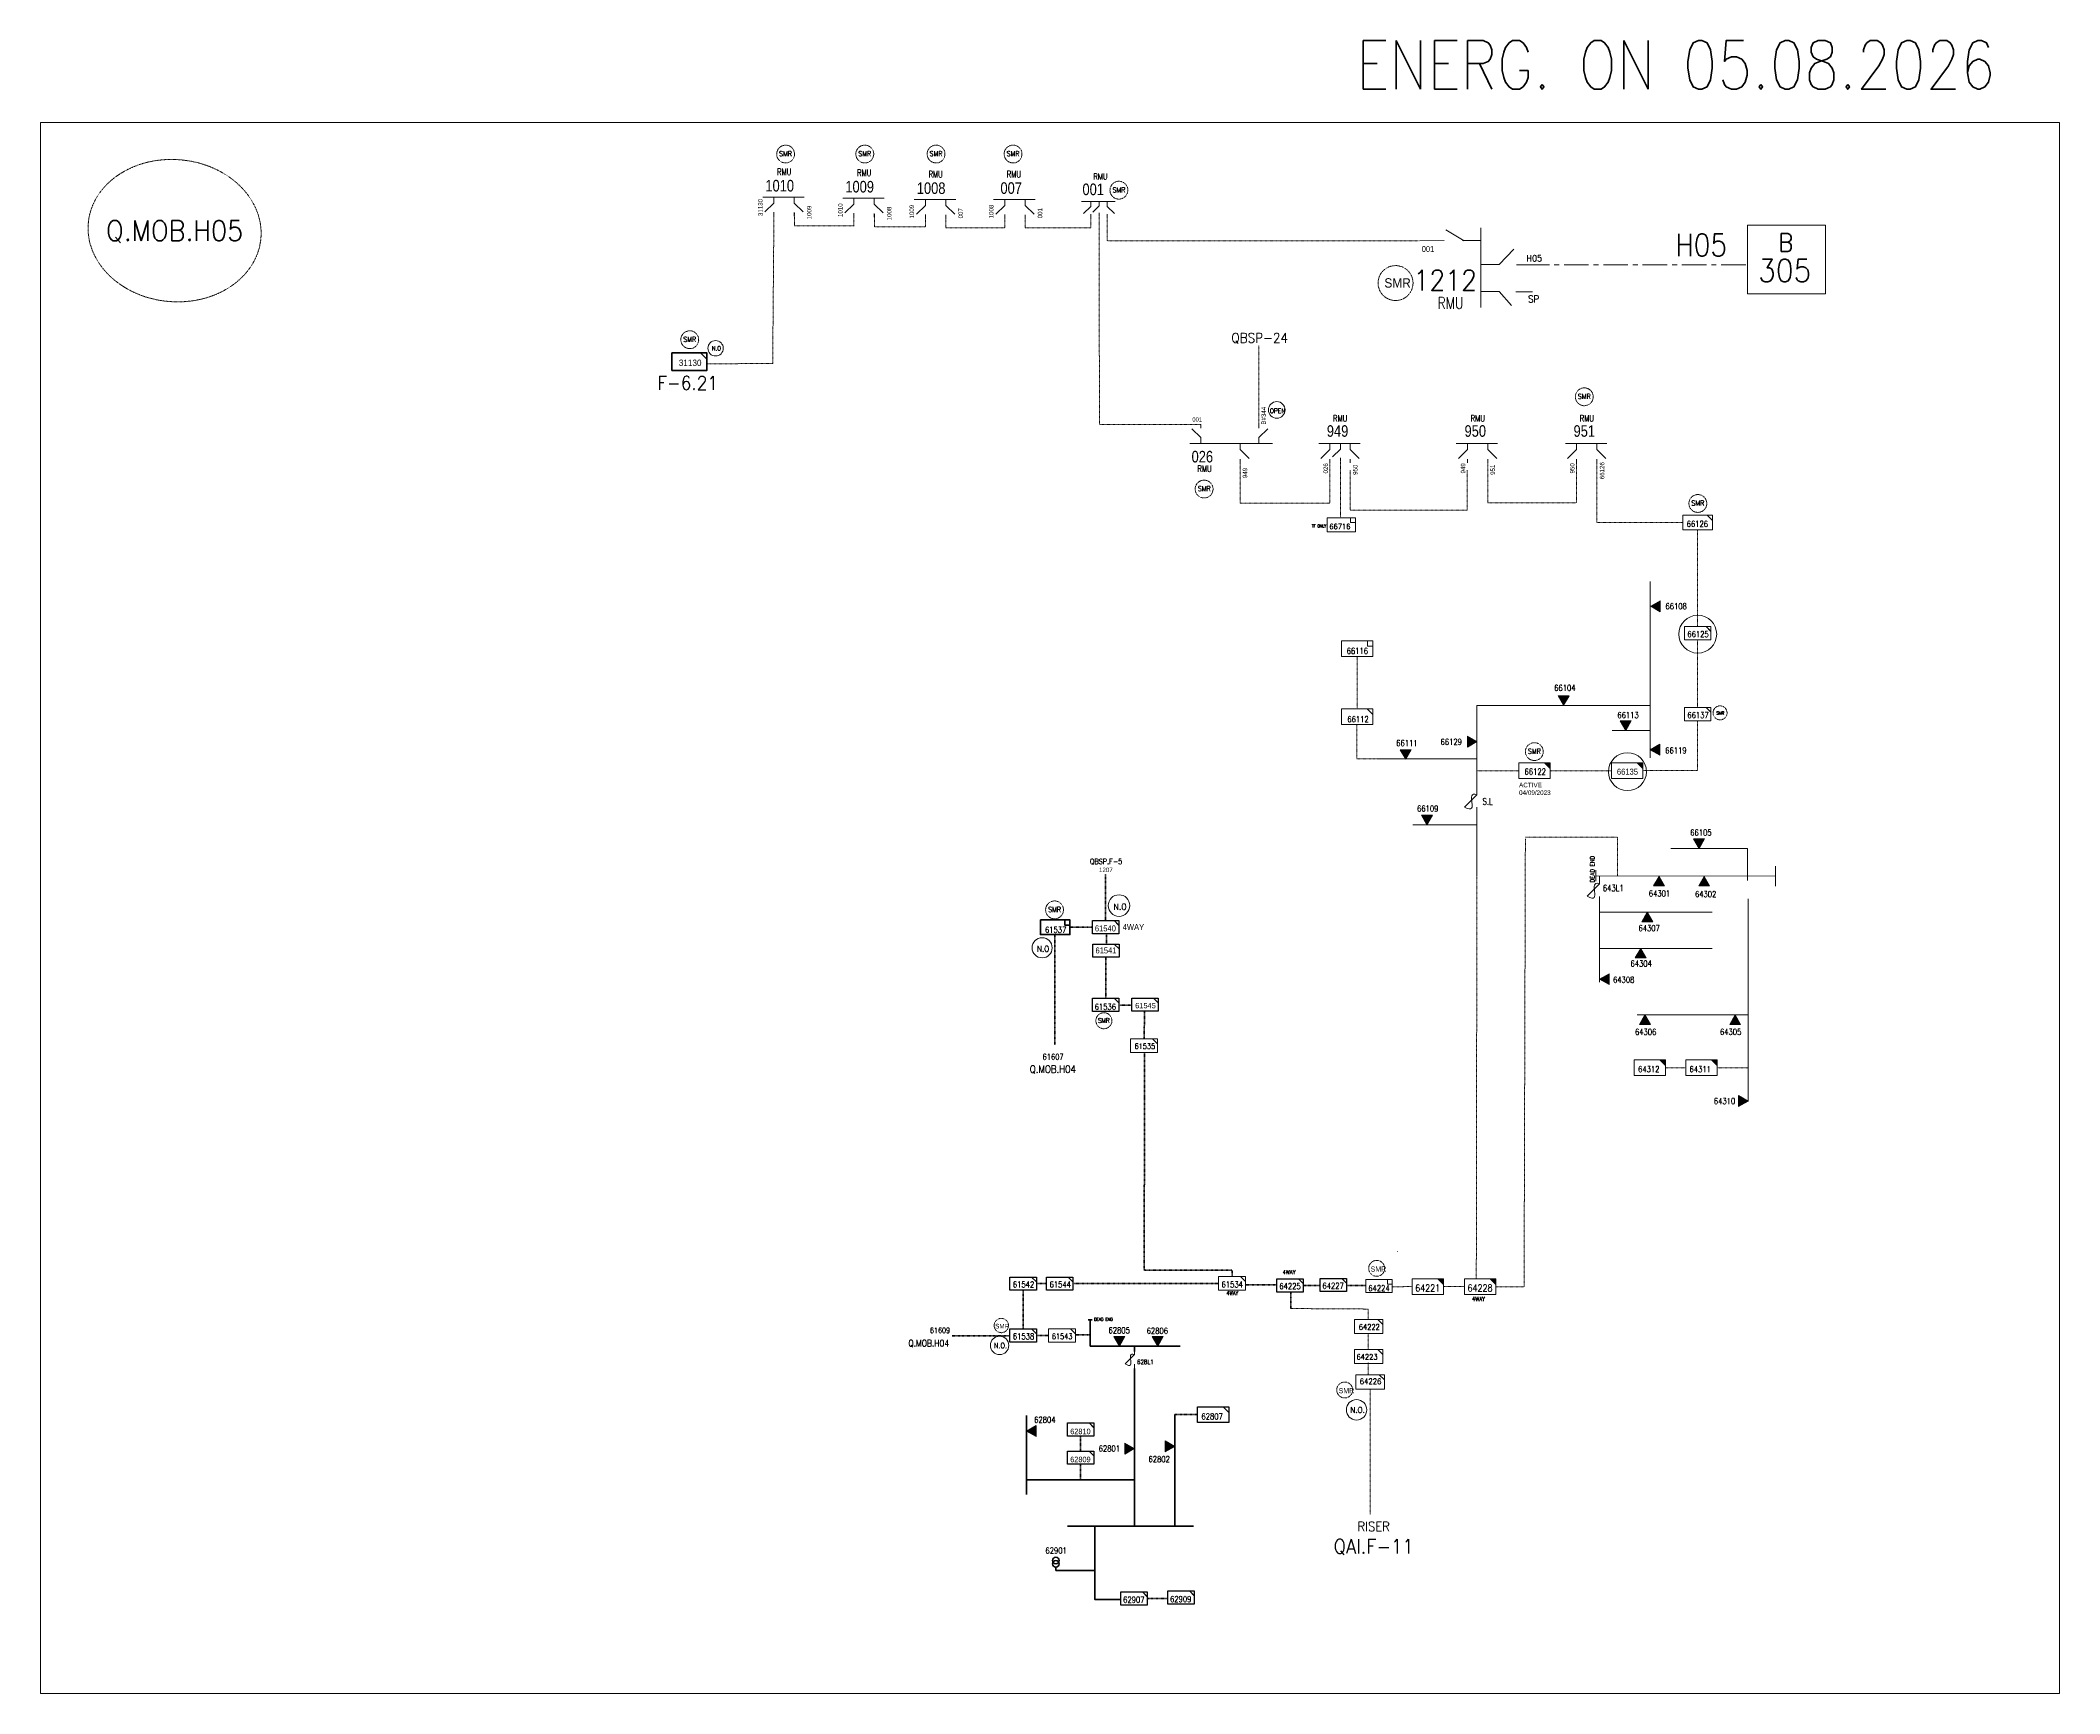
# Model space of a CAD drawing. Header units: metres. Extents: x 65984 to 144644, y -19036 to 23726.
# Drawn here: x 90215 to 92260, y 9464 to 11139 of the extents above; entities that cross this region are included whole.
import ezdxf
from ezdxf.enums import TextEntityAlignment as Align

# ---------------------------------------------------------------- set-up
doc = ezdxf.new("R2010")
doc.units = ezdxf.units.M
doc.header["$MEASUREMENT"] = 0
for name, pattern in [('( Center )', [2, 1.25, -0.25, 0.25, -0.25]), ('DGN Style 2', [0.023128, 0, -0.023128]), ('DGN Style 3', [0.013877, 0, -0.013877])]:
    doc.linetypes.add(name, pattern=pattern)
doc.layers.get('0').update_dxf_attribs({"color": 95, "lineweight": 40})
for name, color, linetype, lineweight in [('d_eos', 111, 'Continuous', 40), ('d_eos no', 121, 'Continuous', 40), ('d_switch', 95, 'Continuous', 40), ('d_tf', 1, 'Continuous', 40), ('d_tf no', 6, 'Continuous', 40), ('d_ug cable', 95, 'Continuous', 40), ('d_ug main line', 95, 'Continuous', 40), ('d_unit sub', 7, 'Continuous', 40), ('d_village name', 7, 'Continuous', 40), ('FDR  1  16', 234, 'Continuous', 40), ('fedr no', 95, 'Continuous', 40), ('GRID STATION  04', 7, 'Continuous', 40), ('Level 37', 7, 'Continuous', 0), ('O H MAIN FEEDER', 4, 'Continuous', 100), ('SW N O', 114, 'Continuous', 30)]:
    doc.layers.add(name, color=color, linetype=linetype, lineweight=lineweight)
doc.styles.add('NASKHF', font='naskhf.shx', dxfattribs={"height": 8})
doc.styles.add('Style-msdefault', font='msdefault.shx')
doc.styles.add('Style-simplex', font='simplex.shx')
doc.styles.add('Style-STANDARD', font='STANDARD.shx')

msp = doc.modelspace()

# ---------------------------------------------------------------- texts
at = {"color": 7, "linetype": 'Continuous', "lineweight": 13, "style": 'Style-STANDARD', "width": 0.833333}
for s, p in [('S.L', (91680.8, 10367.9)), ('643L1', (91808, 10280.2))]:
    msp.add_text(s, height=6.66, dxfattribs=at).set_placement(p, align=Align.MIDDLE_CENTER)
at = {"color": 7, "linetype": 'Continuous', "lineweight": 80, "ltscale": 0.9, "insert": (91240.6, 10109.2), "char_height": 5.992, "attachment_point": 5, "line_spacing_factor": 0.6, "style": 'Style-STANDARD'}
msp.add_mtext('\\H1x;\\W0.833333;61607', dxfattribs=at)
at = {"color": 7, "linetype": 'Continuous', "lineweight": 80, "ltscale": 0.81, "insert": (91126.1, 9832.1), "char_height": 5.393, "attachment_point": 5, "line_spacing_factor": 0.6, "style": 'Style-STANDARD'}
msp.add_mtext('\\H1x;\\W0.833333;61609', dxfattribs=at)
at = {"layer": 'd_eos no', "color": 2, "linetype": 'Continuous', "lineweight": 13, "style": 'Style-msdefault', "width": 0.833333}
for s, p in [('1010', (90949.2, 10985.9)), ('1009', (91030.2, 10984.9)), ('1008', (91102.6, 10983.4)), ('007', (91187.3, 10983.5)), ('001', (91270.4, 10982.2)), ('951', (91767.8, 10737.4)), ('026', (91380.9, 10711.4))]:
    msp.add_text(s, height=11.7, dxfattribs=at).set_placement(p)
at = {"layer": 'd_eos no', "color": 7, "linetype": 'Continuous', "lineweight": 13, "ltscale": 0.8397, "style": 'Style-msdefault', "width": 0.833333}
msp.add_text('001', height=5.99, dxfattribs=at).set_placement((91614, 10924.6))
at = {"layer": 'd_eos no', "color": 7, "linetype": 'Continuous', "lineweight": 13, "ltscale": 0.573772, "style": 'Style-msdefault', "width": 0.833333}
msp.add_text('001', height=4.22, dxfattribs=at).set_placement((91381.7, 10752.8))
at = {"layer": 'd_eos no', "color": 126, "linetype": 'Continuous', "lineweight": 13, "style": 'Style-msdefault', "width": 0.833333}
for s, p in [('949', (91517.9, 10737.4)), ('950', (91657.4, 10737.4))]:
    msp.add_text(s, height=11.7, dxfattribs=at).set_placement(p)
at = {"layer": 'd_tf no', "color": 1, "linetype": 'Continuous', "lineweight": 40, "style": 'Style-msdefault', "width": 0.945946}
msp.add_text('SMR', height=9.51, dxfattribs=at).set_placement((91576.2, 10898), align=Align.TOP_LEFT)
at = {"layer": 'd_tf no', "color": 2, "linetype": 'Continuous', "lineweight": 40, "style": 'Style-msdefault', "width": 0.945946}
msp.add_text('31130', height=6.55, dxfattribs=at).set_placement((90861.5, 10815.6), align=Align.TOP_LEFT)
at = {"layer": 'd_tf no', "color": 126, "linetype": 'Continuous', "lineweight": 13, "ltscale": 0.9, "style": 'Style-STANDARD', "width": 0.909091}
msp.add_text('66716', height=5.49, dxfattribs=at).set_placement((91531.1, 10646.5), align=Align.MIDDLE_CENTER)
at = {"layer": 'd_tf no', "color": 121, "linetype": 'Continuous', "lineweight": 13, "style": 'Style-STANDARD', "width": 0.909091}
for s, p in [('66126', (91893.2, 10649.1)), ('66122', (91729, 10398.1))]:
    msp.add_text(s, height=6.1, dxfattribs=at).set_placement(p, align=Align.MIDDLE_CENTER)
at = {"layer": 'd_tf no', "color": 126, "linetype": 'Continuous', "lineweight": 13, "width": 0.909091}
for s, height, style, p in [('66108', 6.1, 'Style-STANDARD', (91871.7, 10565.7)), ('66125', 6.1, 'Style-STANDARD', (91893.9, 10537.4)), ('66116', 6.1, 'Style-STANDARD', (91548.8, 10520.4)), ('66104', 6.1, 'Style-STANDARD', (91759, 10483)), ('66112', 6.1, 'Style-STANDARD', (91549.5, 10451.2)), ('66113', 6.1, 'Style-STANDARD', (91823, 10455.4)), ('66129', 6.1, 'Style-STANDARD', (91643.9, 10428.3)), ('66111', 6.1, 'Style-STANDARD', (91599, 10427.1)), ('66119', 6.1, 'Style-STANDARD', (91871.5, 10419.6)), ('66135', 6.1, 'Style-msdefault', (91822.4, 10398.1)), ('66109', 6.1, 'Style-STANDARD', (91620.1, 10360.7)), ('66105', 6.1, 'Style-STANDARD', (91896.8, 10336.4)), ('64301', 6.1, 'Style-STANDARD', (91854.8, 10274.7)), ('64302', 6.1, 'Style-STANDARD', (91901.6, 10274)), ('64307', 6.1, 'Style-STANDARD', (91844.4, 10239.6)), ('64304', 6.1, 'Style-STANDARD', (91836.3, 10203.6)), ('64308', 6.1, 'Style-STANDARD', (91818.6, 10187.3)), ('64306', 6.1, 'Style-STANDARD', (91840.8, 10134.4)), ('64305', 6.1, 'Style-STANDARD', (91926.9, 10134.5)), ('64312', 6.1, 'Style-STANDARD', (91844, 10096.7)), ('64311', 6.1, 'Style-STANDARD', (91896.1, 10096.7)), ('64310', 6.1, 'Style-STANDARD', (91920.7, 10064.4)), ('61534', 6.1, 'Style-STANDARD', (91422.1, 9878.6)), ('64222', 5.79, 'Style-STANDARD', (91560.9, 9835.5))]:
    msp.add_text(s, height=height, dxfattribs=dict(at, style=style)).set_placement(p, align=Align.MIDDLE_CENTER)
at = {"layer": 'd_tf no', "color": 2, "linetype": 'Continuous', "lineweight": 13, "style": 'Style-STANDARD', "width": 0.909091}
for s, p in [('66137', (91893.9, 10455.4)), ('64224', (91570.7, 9874.8))]:
    msp.add_text(s, height=6.1, dxfattribs=at).set_placement(p, align=Align.MIDDLE_CENTER)
at = {"layer": 'd_tf no', "color": 2, "linetype": 'Continuous', "lineweight": 13, "ltscale": 0.821002, "style": 'Style-simplex', "width": 0.909091}
msp.add_text('DEAD END', height=4.4, rotation=90, dxfattribs=at).set_placement((91786.9, 10299.3), align=Align.MIDDLE_CENTER)
at = {"layer": 'd_tf no', "color": 7, "linetype": 'Continuous', "lineweight": 40, "ltscale": 0.827872, "style": 'Style-msdefault', "width": 0.909091}
msp.add_text('1207', height=4.53, dxfattribs=at).set_placement((91294.1, 10298.6), align=Align.MIDDLE_CENTER)
at = {"layer": 'd_tf no', "color": 2, "linetype": 'Continuous', "lineweight": 40, "style": 'Style-STANDARD', "width": 0.909091}
for s, p in [('61537', (91243.2, 10237.9)), ('61536', (91293.5, 10159.9)), ('61538', (91210.7, 9826))]:
    msp.add_text(s, height=6.1, dxfattribs=at).set_placement(p, align=Align.MIDDLE_CENTER)
at = {"layer": 'd_tf no', "color": 126, "linetype": 'Continuous', "lineweight": 40}
for s, height, style, width, p in [('61540', 6.1, 'Style-msdefault', 0.909091, (91293.6, 10239.3)), ('61542', 6.1, 'Style-STANDARD', 0.909091, (91210.7, 9878.6)), ('61544', 6.1, 'Style-STANDARD', 0.909091, (91247.9, 9878.6)), ('64225', 6.1, 'Style-STANDARD', 0.909091, (91480.6, 9876.8)), ('64227', 6.1, 'Style-STANDARD', 0.909091, (91524.3, 9877.3)), ('62805', 6.1, 'Style-STANDARD', 0.909091, (91307.6, 9832.1)), ('62806', 6.1, 'Style-STANDARD', 0.909091, (91346.2, 9831.6)), ('628L1', 4.59, 'Style-STANDARD', 0.833333, (91334.1, 9800.1)), ('62804', 6.1, 'Style-STANDARD', 0.909091, (91232.3, 9741.5)), ('62807', 6.1, 'Style-STANDARD', 0.909091, (91401.7, 9744.9)), ('62810', 5.62, 'Style-msdefault', 0.909091, (91268.3, 9729.7)), ('62801', 6.1, 'Style-STANDARD', 0.909091, (91297.6, 9712.3)), ('62809', 5.62, 'Style-msdefault', 0.909091, (91268.3, 9701.3)), ('62802', 6.1, 'Style-STANDARD', 0.909091, (91348.1, 9701.6)), ('62901', 6.1, 'Style-STANDARD', 0.909091, (91243.7, 9609)), ('62907', 6.1, 'Style-STANDARD', 0.909091, (91322.4, 9559.2)), ('62909', 6.1, 'Style-STANDARD', 0.909091, (91369.9, 9559.8))]:
    msp.add_text(s, height=height, dxfattribs=dict(at, style=style, width=width)).set_placement(p, align=Align.MIDDLE_CENTER)
at = {"layer": 'd_tf no', "color": 7, "linetype": 'Continuous', "lineweight": 40, "style": 'Style-msdefault', "width": 0.909091}
msp.add_text('4WAY', height=6.1, dxfattribs=at).set_placement((91322, 10240.7), align=Align.MIDDLE_CENTER)
at = {"layer": 'd_tf no', "color": 126, "linetype": 'Continuous', "lineweight": 40, "ltscale": 0.963064, "style": 'Style-msdefault', "width": 0.909091}
msp.add_text('61541', height=6.07, dxfattribs=at).set_placement((91294.2, 10217), align=Align.MIDDLE_CENTER)
at = {"layer": 'd_tf no', "color": 126, "linetype": 'Continuous', "lineweight": 40, "ltscale": 0.896571, "style": 'Style-msdefault', "width": 0.909091}
msp.add_text('61545', height=5.44, dxfattribs=at).set_placement((91334.2, 10161.1), align=Align.MIDDLE_CENTER)
at = {"layer": 'd_tf no', "color": 7, "linetype": 'Continuous', "lineweight": 13, "ltscale": 0.793038, "style": 'Style-simplex', "width": 0.909091}
for p in [(91479.6, 9891), (91671.6, 9863.9)]:
    msp.add_text('4WAY', height=4.21, dxfattribs=at).set_placement(p, align=Align.MIDDLE_CENTER)
at = {"layer": 'd_tf no', "color": 1, "linetype": 'Continuous', "lineweight": 13, "style": 'Style-msdefault', "width": 0.947368}
for height, p in [(5.2, (91562.2, 9896.8)), (4.68, (91181.9, 9838.7)), (5.2, (91529.8, 9773.6))]:
    msp.add_text('SMR', height=height, dxfattribs=at).set_placement(p, align=Align.TOP_LEFT)
at = {"layer": 'd_tf no', "color": 7, "linetype": 'Continuous', "lineweight": 13, "ltscale": 0.713735, "style": 'Style-simplex', "width": 0.909091}
msp.add_text('4WAY', height=3.79, dxfattribs=at).set_placement((91422.2, 9869.8), align=Align.MIDDLE_CENTER)
at = {"layer": 'd_tf no', "color": 126, "linetype": 'Continuous', "lineweight": 13, "ltscale": 1.110935, "style": 'Style-STANDARD', "width": 0.909091}
for s, p in [('64221', (91620.1, 9874.9)), ('64228', (91673.1, 9874.9))]:
    msp.add_text(s, height=7.12, dxfattribs=at).set_placement(p, align=Align.MIDDLE_CENTER)
at = {"layer": 'd_tf no', "color": 2, "linetype": 'Continuous', "lineweight": 13, "ltscale": 0.635536, "style": 'Style-simplex', "width": 0.909091}
msp.add_text('DEAD END', height=3.13, dxfattribs=at).set_placement((91291.5, 9843.2), align=Align.MIDDLE_CENTER)
at = {"layer": 'd_tf no', "color": 126, "linetype": 'Continuous', "lineweight": 13, "ltscale": 0.962342, "style": 'Style-STANDARD', "width": 0.909091}
msp.add_text('64223', height=5.47, dxfattribs=at).set_placement((91558.6, 9805.2), align=Align.MIDDLE_CENTER)
at = {"layer": 'd_tf no', "color": 2, "linetype": 'Continuous', "lineweight": 13, "ltscale": 0.954567, "style": 'Style-simplex', "width": 0.909091}
msp.add_text('64226', height=5.64, dxfattribs=at).set_placement((91562.2, 9780.4), align=Align.MIDDLE_CENTER)
at = {"layer": 'd_tf no', "color": 1, "linetype": 'Continuous', "lineweight": 40, "ltscale": 1.314967, "char_height": 5.154, "attachment_point": 5, "line_spacing_factor": 1.2, "style": 'Style-STANDARD'}
for insert in [(90969.6, 11024.2), (91049.9, 11024.2), (91122.1, 11024.2), (91200.1, 11024.2), (91307.3, 10987.5), (90872.6, 10836.1), (91778.7, 10778.3), (91393.7, 10684.9), (91893.7, 10670.2), (91728.1, 10418.8), (91242.1, 10258.5)]:
    msp.add_mtext('\\H1x;\\W0.909091;SMR\\P', dxfattribs=dict(at, insert=insert))
at = {"layer": 'd_tf no', "color": 1, "linetype": 'Continuous', "lineweight": 40, "insert": (91916.4, 10457.6), "char_height": 3.15, "attachment_point": 5, "line_spacing_factor": 1.2, "style": 'Style-STANDARD'}
msp.add_mtext('\\H1x;\\W0.909091;SMR\\P', dxfattribs=at)
at = {"layer": 'd_tf no', "color": 121, "linetype": 'Continuous', "lineweight": 40, "insert": (91712.6, 10386.9), "char_height": 4.657, "attachment_point": 1, "style": 'NASKHF'}
msp.add_mtext('\\Fmsdefault;\\H1x;\\W0.945946;ACTIVE\\P04/09/2023', dxfattribs=at)
at = {"layer": 'd_tf no', "color": 1, "linetype": 'Continuous', "lineweight": 40, "ltscale": 1.18347, "insert": (91292, 10146.1), "char_height": 4.639, "attachment_point": 5, "line_spacing_factor": 1.2, "style": 'Style-STANDARD'}
msp.add_mtext('\\H1x;\\W0.909091;SMR\\P', dxfattribs=at)
at = {"layer": 'd_tf no', "color": 126, "linetype": 'Continuous', "lineweight": 13, "ltscale": 1.048188, "char_height": 5.671, "width": 16.559, "attachment_point": 5, "line_spacing_factor": 0.6, "style": 'Style-STANDARD'}
for s, insert in [('\\H1x;\\W0.909091;61535', (91333.6, 10120)), ('\\H1x;\\W0.909091;61543', (91249.8, 9826))]:
    msp.add_mtext(s, dxfattribs=dict(at, insert=insert))
at = {"layer": 'fedr no', "color": 6, "linetype": 'Continuous', "lineweight": 13, "style": 'Style-simplex', "width": 0.909091}
msp.add_text('QBSP-24', height=9.82, dxfattribs=at).set_placement((91449.9, 10837.6), align=Align.MIDDLE_CENTER)
at = {"layer": 'fedr no', "color": 6, "linetype": 'Continuous', "lineweight": 13, "insert": (90350.8, 10945.2), "char_height": 26.248, "attachment_point": 5, "style": 'Style-STANDARD'}
msp.add_mtext('\\H0.792701x;Q.MOB.H05', dxfattribs=at)
at = {"layer": 'fedr no', "color": 55, "linetype": 'Continuous', "lineweight": 40, "attachment_point": 5, "style": 'Style-STANDARD'}
for s, insert, char_height in [('F-6.21\\P', (90870.5, 10791.9), 13.78), ('QBSP.F-5', (91294.3, 10306.9), 5.32), ('QAI.F-11', (91565.3, 9612.6), 14.62)]:
    msp.add_mtext(s, dxfattribs=dict(at, insert=insert, char_height=char_height))
at = {"layer": 'fedr no', "color": 6, "linetype": 'Continuous', "lineweight": 40, "attachment_point": 5, "line_spacing_factor": 1.428494, "style": 'Style-STANDARD'}
for insert, char_height in [((91240.4, 10096.4), 3.209), ((91114.7, 9818.7), 2.839)]:
    msp.add_mtext('\\Fsimplex;\\H2.38082x;\\W0.833333;\\C6;Q.MOB.H04', dxfattribs=dict(at, insert=insert, char_height=char_height))
at = {"layer": 'fedr no', "color": 7, "linetype": 'Continuous', "lineweight": 40, "insert": (91565.3, 9633.4), "char_height": 9.4, "attachment_point": 5, "style": 'Style-STANDARD'}
msp.add_mtext('RISER', dxfattribs=at)
at = {"layer": 'GRID STATION  04', "color": 7, "linetype": 'Continuous', "lineweight": 13, "ltscale": 1.568776, "style": 'Style-simplex', "width": 0.866667}
msp.add_text('H05', height=22.7, dxfattribs=at).set_placement((91897.2, 10931.7), align=Align.MIDDLE_CENTER)
at = {"layer": 'GRID STATION  04', "color": 114, "linetype": 'Continuous', "lineweight": 13, "ltscale": 1.93848, "style": 'Style-STANDARD'}
msp.add_text('B', height=18.3, dxfattribs=at).set_placement((91982.9, 10934.1), align=Align.MIDDLE_CENTER)
at = {"layer": 'GRID STATION  04', "color": 114, "linetype": 'Continuous', "lineweight": 13, "ltscale": 1.94334, "style": 'Style-STANDARD'}
msp.add_text('305', height=22.99, dxfattribs=at).set_placement((91981.7, 10905.8), align=Align.MIDDLE_CENTER)
at = {"layer": 'Level 37', "color": 2, "linetype": 'Continuous', "lineweight": 13, "style": 'Style-STANDARD', "width": 0.854701}
for p in [(90968.3, 11005.8), (91049.3, 11004.8), (91121.7, 11003.4), (91201, 11003.4), (91781.3, 10756), (91394.1, 10705)]:
    msp.add_text('RMU', height=6.49, dxfattribs=at).set_placement(p, align=Align.MIDDLE_CENTER)
at = {"layer": 'Level 37', "color": 2, "linetype": 'Continuous', "lineweight": 13, "ltscale": 0.9, "style": 'Style-STANDARD', "width": 0.854701}
msp.add_text('RMU', height=5.84, dxfattribs=at).set_placement((91288.6, 11001.1), align=Align.MIDDLE_CENTER)
at = {"layer": 'Level 37', "color": 7, "linetype": 'Continuous', "lineweight": 13, "style": 'Style-msdefault', "width": 0.857143}
for s, p in [('31130', (90941.9, 10961)), ('B#344', (91451.6, 10749.7))]:
    msp.add_text(s, height=4.55, rotation=90, dxfattribs=at).set_placement(p, align=Align.TOP_LEFT)
at = {"layer": 'Level 37', "color": 2, "linetype": 'Continuous', "lineweight": 13, "style": 'Style-msdefault', "width": 0.857143}
for s, p in [('1009', (90991.3, 10971.5)), ('1008', (91072.3, 10970.5)), ('007', (91144.7, 10969)), ('001', (91225.1, 10969.1))]:
    msp.add_text(s, height=4.55, rotation=89.9925, dxfattribs=at).set_placement(p, align=Align.TOP_RIGHT)
for s, p in [('1010', (91022.8, 10960)), ('1009', (91095.2, 10958.5)), ('1008', (91175.7, 10958.6))]:
    msp.add_text(s, height=4.55, rotation=90, dxfattribs=at).set_placement(p, align=Align.TOP_LEFT)
at = {"layer": 'Level 37', "color": 2, "linetype": 'Continuous', "lineweight": 13, "ltscale": 1.312602, "style": 'Style-simplex', "width": 0.909091}
msp.add_text('1212', height=20.66, dxfattribs=at).set_placement((91637.8, 10896), align=Align.MIDDLE_CENTER)
at = {"layer": 'Level 37', "color": 7, "linetype": 'Continuous', "lineweight": 13, "ltscale": 1.18373, "style": 'Style-simplex', "width": 0.909091}
msp.add_text('H05', height=6.52, dxfattribs=at).set_placement((91728, 10918.2), align=Align.MIDDLE_CENTER)
at = {"layer": 'Level 37', "color": 2, "linetype": 'Continuous', "lineweight": 13, "ltscale": 1.361623, "style": 'Style-STANDARD', "width": 0.854701}
msp.add_text('RMU', height=11.7, dxfattribs=at).set_placement((91643.2, 10872.9), align=Align.MIDDLE_CENTER)
at = {"layer": 'Level 37', "color": 7, "linetype": 'Continuous', "lineweight": 13, "ltscale": 1.199461, "style": 'Style-simplex', "width": 0.909091}
msp.add_text('SP', height=7.09, dxfattribs=at).set_placement((91727.4, 10876.8), align=Align.MIDDLE_CENTER)
at = {"layer": 'Level 37', "color": 126, "linetype": 'Continuous', "lineweight": 13, "style": 'Style-STANDARD', "width": 0.854701}
for p in [(91531.4, 10756), (91670.8, 10756)]:
    msp.add_text('RMU', height=6.49, dxfattribs=at).set_placement(p, align=Align.MIDDLE_CENTER)
at = {"layer": 'Level 37', "color": 7, "linetype": 'Continuous', "lineweight": 13, "style": 'Style-msdefault', "width": 0.857143}
msp.add_text('949', height=4.55, rotation=89.9925, dxfattribs=at).set_placement((91432.7, 10705.9), align=Align.TOP_RIGHT)
at = {"layer": 'Level 37', "color": 126, "linetype": 'Continuous', "lineweight": 13, "style": 'Style-msdefault', "width": 0.857143}
for s, p in [('026', (91514.4, 10700.2)), ('949', (91653.6, 10700.2)), ('950', (91764.2, 10700.2))]:
    msp.add_text(s, height=4.55, rotation=90, dxfattribs=at).set_placement(p, align=Align.TOP_LEFT)
for s, p in [('950', (91544.4, 10709.2)), ('951', (91683.6, 10709.2)), ('66126', (91794.4, 10711.7))]:
    msp.add_text(s, height=4.55, rotation=89.9925, dxfattribs=at).set_placement(p, align=Align.TOP_RIGHT)
at = {"layer": 'Level 37', "color": 126, "linetype": 'Continuous', "lineweight": 13, "ltscale": 0.6, "style": 'Style-STANDARD', "width": 0.854701}
msp.add_text('TF ONLY', height=2.92, dxfattribs=at).set_placement((91510, 10647), align=Align.MIDDLE_CENTER)
at = {"layer": 'Level 37', "color": 1, "linetype": 'Continuous', "lineweight": 13, "ltscale": 3.313648, "insert": (91871.4, 11114.2), "char_height": 49.547, "attachment_point": 5, "line_spacing_factor": 0.6, "style": 'Style-STANDARD'}
msp.add_mtext('\\H1x;\\W0.909091;ENERG. ON 05.08.2026', dxfattribs=at)

# ---------------------------------------------------------------- blocks, each defined once
blk = doc.blocks.new('TRANS_2_2')
at = {"color": 0, "linetype": 'Continuous', "lineweight": -2, "ltscale": 500, "flags": 128}
blk.add_lwpolyline([(8668600, 4991700), (8668600, -5008300), (9500, -8300)], close=True, dxfattribs=at)
at = {"color": 0, "linetype": 'Continuous', "lineweight": -2, "ltscale": 500}
blk.add_solid([(8668600, 4991700), (8668600, -5008300), (9500, -8300)], dxfattribs=at)
blk = doc.blocks.new('FUSE01_1')
at = {"color": 0, "linetype": 'ByBlock', "lineweight": -2, "ltscale": 500}
blk.add_line((0, -8575), (0, -11275), dxfattribs=at)
at = {"color": 0, "linetype": 'ByBlock', "lineweight": -2, "ltscale": 500, "flags": 128}
blk.add_lwpolyline([(0, 25), (0, -2875), (-5600, -8475)], dxfattribs=at)
at = {"color": 0, "linetype": 'ByBlock', "lineweight": -2, "ltscale": 500}
blk.add_open_spline([(-5600, -8475), (1700, -12675), (-5800, -675), (0, -2875)], degree=3, dxfattribs=at)
blk = doc.blocks.new('TF3_3_2')
at = {"layer": 'd_village name', "color": 0, "linetype": 'Continuous', "lineweight": -2, "ltscale": 500}
for p, q in [((5650, 4500), (9150, 4500)), ((9150, 4500), (9150, 1000))]:
    blk.add_line(p, q, dxfattribs=at)
at = {"layer": 'd_village name', "color": 0, "linetype": 'Continuous', "lineweight": -2, "ltscale": 500, "flags": 128}
blk.add_lwpolyline([(9150, 1000), (5650, 1000), (5650, 4500)], dxfattribs=at)
at = {"layer": 'd_village name', "color": 0, "linetype": 'Continuous', "lineweight": -2, "ltscale": 500}
blk.add_3dface([(-10850, 4500), (9150, 4500), (9150, -5500), (-10850, -5500)], dxfattribs=at)
blk = doc.blocks.new('TF_1_3')
at = {"layer": 'd_village name', "color": 0, "linetype": 'Continuous', "lineweight": -2, "ltscale": 500}
blk.add_line((3150, 2475), (4950, 675), dxfattribs=at)
blk.add_3dface([(-5050, 2475), (4950, 2475), (4950, -2525), (-5050, -2525)], dxfattribs=at)
blk = doc.blocks.new('TF_2_3')
at = {"layer": 'd_village name', "color": 0, "linetype": 'Continuous', "lineweight": -2, "ltscale": 500}
blk.add_line((3150, 2475), (4950, 675), dxfattribs=at)
blk.add_3dface([(-5050, 2475), (4950, 2475), (4950, -2525), (-5050, -2525)], dxfattribs=at)
blk = doc.blocks.new('exist.us-1000kva_1_2')
at = {"layer": 'd_village name', "color": 0, "linetype": 'Continuous', "lineweight": -2, "ltscale": 500, "flags": 128}
blk.add_lwpolyline([(19997, 6459), (16400, 10000), (20000, 10000)], close=True, dxfattribs=at)
at = {"layer": 'd_village name', "color": 0, "linetype": 'Continuous', "lineweight": -2, "ltscale": 500, "extrusion": (0, 0, -1)}
blk.add_solid([(-19997, 6459), (-16400, 10000), (-20000, 10000)], dxfattribs=at)
at = {"layer": 'd_village name', "color": 0, "linetype": 'DGN Style 3', "lineweight": -2, "ltscale": 500, "xscale": 2, "yscale": 2}
blk.add_blockref('TF_2_3', (10100, 5050), dxfattribs=at)
blk = doc.blocks.new('TF3_3_1')
at = {"layer": 'd_village name', "color": 0, "linetype": 'Continuous', "lineweight": -2, "ltscale": 500}
for p, q in [((5650, 4500), (9150, 4500)), ((9150, 4500), (9150, 1000))]:
    blk.add_line(p, q, dxfattribs=at)
at = {"layer": 'd_village name', "color": 0, "linetype": 'Continuous', "lineweight": -2, "ltscale": 500, "flags": 128}
blk.add_lwpolyline([(9150, 1000), (5650, 1000), (5650, 4500)], dxfattribs=at)
at = {"layer": 'd_village name', "color": 0, "linetype": 'Continuous', "lineweight": -2, "ltscale": 500}
blk.add_3dface([(-10850, 4500), (9150, 4500), (9150, -5500), (-10850, -5500)], dxfattribs=at)
blk = doc.blocks.new('TRANS_2_1')
at = {"color": 0, "linetype": 'Continuous', "lineweight": 0, "ltscale": 500, "flags": 128}
blk.add_lwpolyline([(8668600, 4991700), (8668600, -5008300), (9500, -8300)], close=True, dxfattribs=at)
at = {"color": 0, "linetype": 'Continuous', "lineweight": 0, "ltscale": 500}
blk.add_solid([(8668600, 4991700), (8668600, -5008300), (9500, -8300)], dxfattribs=at)
blk = doc.blocks.new('TF_2_2')
at = {"layer": 'd_village name', "color": 0, "linetype": 'Continuous', "lineweight": 30, "ltscale": 500}
blk.add_line((3150, 2475), (4950, 675), dxfattribs=at)
blk.add_3dface([(-5050, 2475), (4950, 2475), (4950, -2525), (-5050, -2525)], dxfattribs=at)
blk = doc.blocks.new('TFU_1_1')
at = {"layer": 'd_switch', "color": 0, "linetype": 'Continuous', "lineweight": 40, "ltscale": 500}
blk.add_line((0, 5000), (0, 0), dxfattribs=at)
for centre in [(0, 15000), (0, 10000)]:
    blk.add_circle(centre, 5000, dxfattribs=at)
blk = doc.blocks.new('TF_8')
at = {"color": 0, "linetype": 'ByBlock', "lineweight": -2}
blk.add_line((6.3, 4.95), (9.9, 1.35), dxfattribs=at)
blk.add_3dface([(-10.1, 4.95), (9.9, 4.95), (9.9, -5.05), (-10.1, -5.05)], dxfattribs=at)
blk = doc.blocks.new('*U4378')
at = {"color": 126, "linetype": 'Continuous', "lineweight": 13, "ltscale": 0.761152, "flags": 128}
blk.add_lwpolyline([(25.7, 3.7), (16.4, 12.8), (25.7, 12.8)], close=True, dxfattribs=at)
at = {"color": 126, "linetype": 'Continuous', "lineweight": 13, "ltscale": 0.708905, "xscale": 0.005131051796615937, "yscale": 0.005131051796615937, "zscale": 0.006090799397692376}
blk.add_blockref('TF_1_3', (0.3, 0.1), dxfattribs=at)
blk = doc.blocks.new('*U4379')
at = {"color": 2, "linetype": 'Continuous', "lineweight": 13, "ltscale": 0.761152, "flags": 128}
blk.add_lwpolyline([(25.7, 3.7), (16.4, 12.8), (25.7, 12.8)], close=True, dxfattribs=at)
at = {"color": 2, "linetype": 'Continuous', "lineweight": 13, "ltscale": 0.708905, "xscale": 0.005131051796615937, "yscale": 0.005131051796615937, "zscale": 0.006090799397692376}
blk.add_blockref('TF_1_3', (0.3, 0.1), dxfattribs=at)
blk = doc.blocks.new('*U4380')
at = {"color": 126, "linetype": 'Continuous', "lineweight": 13, "ltscale": 0.802897, "flags": 128}
blk.add_lwpolyline([(25.7, 3.7), (16.4, 12.8), (25.7, 12.8)], close=True, dxfattribs=at)
at = {"color": 126, "linetype": 'Continuous', "lineweight": 13, "ltscale": 0.747785, "xscale": 0.005131051796615937, "yscale": 0.005131051796615937, "zscale": 0.005627819386661249}
blk.add_blockref('TF_1_3', (0.3, 0.1), dxfattribs=at)
blk = doc.blocks.new('*U2561')
at = {"color": 2, "linetype": 'Continuous', "lineweight": 13, "flags": 128}
blk.add_lwpolyline([(18.3, 14.3), (28.6, 14.3), (28.6, 4)], close=True, dxfattribs=at)
at = {"color": 2, "linetype": 'Continuous', "lineweight": 13, "ltscale": 0.585929, "xscale": 0.005720000000000002, "yscale": 0.005720000000000002, "zscale": 0.006084002084081081}
blk.add_blockref('TF_1_3', (0.3, 0.2), dxfattribs=at)
blk = doc.blocks.new('TF_1_1')
at = {"layer": 'd_village name', "color": 0, "linetype": 'Continuous', "lineweight": 30, "ltscale": 500}
blk.add_line((3150, 2475), (4950, 675), dxfattribs=at)
blk.add_3dface([(-5050, 2475), (4950, 2475), (4950, -2525), (-5050, -2525)], dxfattribs=at)
blk = doc.blocks.new('*U4381')
at = {"color": 126, "linetype": 'Continuous', "lineweight": 0, "ltscale": 0.761152, "flags": 128}
blk.add_lwpolyline([(25.7, 3.7), (16.4, 12.8), (25.7, 12.8)], close=True, dxfattribs=at)
at = {"color": 126, "linetype": 'Continuous', "lineweight": 30, "ltscale": 0.708905, "xscale": 0.005131051796615937, "yscale": 0.005131051796615937, "zscale": 0.006090799397692376}
blk.add_blockref('TF_1_1', (0.3, 0.1), dxfattribs=at)
blk = doc.blocks.new('*U4382')
at = {"color": 2, "linetype": 'Continuous', "lineweight": 0, "ltscale": 0.761152, "flags": 128}
blk.add_lwpolyline([(25.7, 3.7), (16.4, 12.8), (25.7, 12.8)], close=True, dxfattribs=at)
at = {"color": 2, "linetype": 'Continuous', "lineweight": 30, "ltscale": 0.708905, "xscale": 0.005131051796615937, "yscale": 0.005131051796615937, "zscale": 0.006090799397692376}
blk.add_blockref('TF_1_1', (0.3, 0.1), dxfattribs=at)
blk = doc.blocks.new('*U4383')
at = {"layer": 'SW N O', "color": 3, "lineweight": 13, "ltscale": 0.426762}
blk.add_circle((0, 0), 16.8, dxfattribs=at)
at = {"layer": 'SW N O', "color": 3, "lineweight": 13, "style": 'Style-STANDARD'}
blk.add_text('N.O', height=9.6, dxfattribs=at).set_placement((1.7, -0.2), align=Align.MIDDLE_CENTER)
blk = doc.blocks.new('*U4384')
at = {"color": 126, "linetype": 'Continuous', "lineweight": 13, "ltscale": 0.795889, "flags": 128}
blk.add_lwpolyline([(25.7, 3.7), (16.4, 12.8), (25.7, 12.8)], close=True, dxfattribs=at)
at = {"color": 126, "linetype": 'Continuous', "lineweight": 13, "ltscale": 0.741257, "xscale": 0.005131051796615937, "yscale": 0.005131051796615937, "zscale": 0.005707405050322759}
blk.add_blockref('TF_1_3', (0.3, 0.1), dxfattribs=at)
blk = doc.blocks.new('*U4385')
at = {"color": 2, "linetype": 'Continuous', "lineweight": 13, "ltscale": 0.781602, "flags": 128}
blk.add_lwpolyline([(25.7, 3.7), (16.4, 12.8), (25.7, 12.8)], close=True, dxfattribs=at)
at = {"color": 2, "linetype": 'Continuous', "lineweight": 13, "ltscale": 0.727951, "xscale": 0.005131051796615937, "yscale": 0.005131051796615937, "zscale": 0.005014204506834509}
blk.add_blockref('TF_1_3', (0.3, 0.1), dxfattribs=at)
blk = doc.blocks.new('*U4386')
at = {"color": 126, "linetype": 'Continuous', "lineweight": 0, "ltscale": 0.733414, "flags": 128}
blk.add_lwpolyline([(25.7, 3.7), (16.4, 12.8), (25.7, 12.8)], close=True, dxfattribs=at)
at = {"color": 126, "linetype": 'Continuous', "lineweight": 30, "ltscale": 0.683071, "xscale": 0.005131051796615937, "yscale": 0.005131051796615937, "zscale": 0.00550740581934098}
blk.add_blockref('TF_1_1', (0.3, 0.1), dxfattribs=at)
blk = doc.blocks.new('*U4387')
at = {"layer": 'SW N O', "color": 3, "lineweight": 13, "ltscale": 0.426762}
blk.add_circle((0, 0), 16.8, dxfattribs=at)
at = {"layer": 'SW N O', "color": 3, "lineweight": 13, "style": 'Style-STANDARD'}
blk.add_text('N.O.', height=9.6, dxfattribs=at).set_placement((1.7, -0.2), align=Align.MIDDLE_CENTER)
blk = doc.blocks.new('*U4388')
at = {"layer": 'SW N O', "color": 3, "lineweight": 13, "ltscale": 0.426762}
blk.add_circle((0, 0), 16.8, dxfattribs=at)
at = {"layer": 'SW N O', "color": 3, "lineweight": 13, "insert": (1.7, -1.8), "char_height": 9.6, "attachment_point": 5, "line_spacing_factor": 0.6, "style": 'Style-STANDARD'}
blk.add_mtext('N.O ', dxfattribs=at)
blk = doc.blocks.new('*U4389')
at = {"layer": 'SW N O', "color": 140, "lineweight": 13, "ltscale": 0.426762}
blk.add_circle((0, 0), 16.8, dxfattribs=at)
at = {"layer": 'SW N O', "color": 140, "lineweight": 13, "insert": (1.7, -1.8), "char_height": 9.6, "attachment_point": 5, "line_spacing_factor": 0.6, "style": 'Style-STANDARD'}
blk.add_mtext('OPEN', dxfattribs=at)
blk = doc.blocks.new('*U4397')
at = {"layer": 'SW N O', "color": 3, "lineweight": 13, "ltscale": 0.426762}
blk.add_circle((0, 0), 16.8, dxfattribs=at)
at = {"layer": 'SW N O', "color": 3, "lineweight": 13, "insert": (1.7, -1.8), "char_height": 9.6, "attachment_point": 5, "line_spacing_factor": 0.6, "style": 'Style-STANDARD'}
blk.add_mtext('N.O ', dxfattribs=at)
blk = doc.blocks.new('*U4398')
at = {"layer": 'SW N O', "color": 3, "lineweight": 13, "ltscale": 0.426762}
blk.add_circle((0, 0), 16.8, dxfattribs=at)
at = {"layer": 'SW N O', "color": 3, "lineweight": 13, "style": 'Style-STANDARD'}
blk.add_text('N.O.', height=9.6, dxfattribs=at).set_placement((1.7, -0.2), align=Align.MIDDLE_CENTER)

# ---------------------------------------------------------------- linework, layer by layer
at = {"color": 126, "linetype": 'Continuous', "lineweight": 13, "ltscale": 0.554791}
for p, q in [((91845.5, 10412), (91845.5, 10590.7)), ((91669.9, 10465.3), (91845.5, 10465.3)), ((91669.9, 10399.1), (91669.9, 10465.3)), ((91845.5, 10439.9), (91806.9, 10439.9)), ((91669.7, 10411.1), (91569.5, 10411.1)), ((91669.3, 10344.3), (91605, 10344.3)), ((91866.5, 10320.3), (91944.1, 10320.3)), ((91944.1, 10320.3), (91944.1, 10287.7)), ((91794.1, 10292.5), (91794.1, 10287.2)), ((91794.1, 10269.6), (91794.1, 10184.7)), ((91944.7, 10269.2), (91944.7, 10064)), ((91794.1, 10255.7), (91908.3, 10255.7)), ((91794.1, 10219.1), (91908.3, 10219.1)), ((91944.7, 10151.7), (91832.3, 10151.7))]:
    msp.add_line(p, q, dxfattribs=at)
at = {"color": 126, "linetype": 'DGN Style 3', "lineweight": 13}
for p, q in [((91548.7, 10461.7), (91548.7, 10514.8)), ((91893.5, 10463.1), (91893.5, 10531.7)), ((91548.4, 10411.1), (91548.4, 10445.8)), ((91569.5, 10411.1), (91548.4, 10411.1)), ((91669.9, 10399.1), (91712.5, 10399.1)), ((91744.2, 10399.1), (91806.2, 10399.1)), ((91719, 10329.9), (91717.7, 9876.2)), ((91719, 10331.6), (91812.3, 10331.7)), ((91812.3, 10331.7), (91812.2, 10292.4)), ((91669.3, 9884.3), (91669.9, 10292.6)), ((91881.6, 10098.2), (91861, 10098.2)), ((91944.7, 10098.2), (91913.3, 10098.2)), ((91604.2, 9876.4), (91584.2, 9876.3)), ((91657.2, 9876.4), (91635.9, 9876.4)), ((91717.2, 9876.2), (91688.9, 9876.2)), ((91481.6, 9854.2), (91559.6, 9853.7)), ((91559.6, 9843.2), (91559.6, 9853.7)), ((91559.7, 9812.7), (91559.6, 9828.7)), ((91559.7, 9787.2), (91559.7, 9799.5)), ((91559.7, 9787.2), (91559.7, 9798.4)), ((91561.8, 9645.4), (91561.8, 9772.6))]:
    msp.add_line(p, q, dxfattribs=at)
at = {"color": 6, "linetype": 'DGN Style 3', "lineweight": 140}
msp.add_line((91293.8, 10247.5), (91293.8, 10294.3), dxfattribs=at)
at = {"color": 126, "linetype": 'DGN Style 3', "lineweight": 140}
for p, q in [((91242.5, 10233.1), (91242.4, 10121.5)), ((91257.7, 10240.5), (91280.5, 10240.5)), ((91294.7, 10233.7), (91294.7, 10223.3)), ((91294.1, 10168.7), (91294.1, 10210)), ((91307.9, 10161.4), (91320.3, 10161.4)), ((91333, 10127.4), (91333.1, 10155.3)), ((91333.2, 10113.6), (91333.2, 10068.4)), ((91332.9, 9893.2), (91333.2, 10068.4)), ((91234, 9879.5), (91223.7, 9879.5)), ((91408.2, 9879.7), (91261.1, 9879.5)), ((91332.9, 9893.2), (91421.9, 9893.2)), ((91421.9, 9893.1), (91421.9, 9886.5)), ((91210.4, 9833.5), (91210.3, 9872.7)), ((91467, 9878.2), (91435.5, 9878.2)), ((91481.6, 9854.2), (91481.5, 9870.4)), ((91511, 9877.6), (91494.1, 9877.6)), ((91557.4, 9877.6), (91537.7, 9877.6)), ((91210.4, 9834.5), (91210.4, 9843.1)), ((91197, 9826.6), (91138.3, 9826.6)), ((91236.2, 9826.9), (91223.6, 9826.9)), ((91278.4, 9827.5), (91263.3, 9827.5)), ((91363.9, 9746.8), (91387.3, 9746.8)), ((91268.5, 9709.8), (91268.5, 9724.9)), ((91268.5, 9680.6), (91268.5, 9696.5)), ((91336, 9560.4), (91356.9, 9560.4))]:
    msp.add_line(p, q, dxfattribs=at)
at = {"color": 126, "linetype": 'Continuous', "lineweight": 100, "ltscale": 0.449381}
msp.add_line((91280.3, 9842.8), (91276.2, 9842.8), dxfattribs=at)
at = {"color": 126, "linetype": 'Continuous', "lineweight": 100, "ltscale": 0.554791}
msp.add_line((91283, 9588.9), (91243.5, 9588.9), dxfattribs=at)
at = {"color": 126, "linetype": 'DGN Style 3', "lineweight": 13, "flags": 128}
msp.add_lwpolyline([(91837.9, 10399.3), (91893.5, 10399.3), (91893.5, 10449.7)], dxfattribs=at)
at = {"color": 126, "linetype": 'Continuous', "lineweight": 13, "ltscale": 0.554791, "flags": 128}
msp.add_lwpolyline([(91589.4, 9912), (91589.7, 9912)], dxfattribs=at)
at = {"color": 126, "linetype": 'Continuous', "lineweight": 100, "ltscale": 0.554791, "flags": 128}
msp.add_lwpolyline([(91323.1, 9816.1), (91323.1, 9810.6)], dxfattribs=at)
at = {"layer": 'd_eos', "color": 2, "linetype": 'Continuous', "lineweight": 13, "ltscale": 0.829844}
for p, q in [((90988.6, 10980.2), (90946.6, 10980.2)), ((90957.9, 10974.2), (90948.8, 10965.4)), ((90957.9, 10980.2), (90957.9, 10974.2)), ((90978.5, 10980.2), (90978.5, 10974.2)), ((90978.5, 10974.2), (90987.6, 10965.4)), ((91069.6, 10979.2), (91027.5, 10979.2)), ((91038.9, 10973.2), (91029.8, 10964.3)), ((91038.9, 10979.2), (91038.9, 10973.2)), ((91059.5, 10979.2), (91059.5, 10973.2)), ((91059.5, 10973.2), (91068.6, 10964.3)), ((91142, 10977.8), (91099.9, 10977.8)), ((91111.3, 10971.7), (91102.2, 10962.9)), ((91111.3, 10977.8), (91111.3, 10971.7)), ((91131.9, 10977.8), (91131.9, 10971.7)), ((91131.9, 10971.7), (91141, 10962.9)), ((91222.4, 10977.8), (91180.4, 10977.8)), ((91191.7, 10971.7), (91182.6, 10962.9)), ((91191.7, 10977.8), (91191.7, 10971.7)), ((91212.3, 10977.8), (91212.3, 10971.7)), ((91212.3, 10971.7), (91221.4, 10962.9)), ((91390.4, 10736.5), (91381.3, 10745.3)), ((91390.4, 10746.1), (91390.4, 10749.8)), ((91449, 10746.1), (91449, 10749.8)), ((91449, 10736.5), (91458.1, 10745.3)), ((91463, 10730.4), (91379.1, 10730.4)), ((91390.4, 10730.4), (91390.4, 10736.5)), ((91430, 10730.4), (91430, 10724.4)), ((91430, 10724.4), (91439.1, 10715.5)), ((91449, 10730.4), (91449, 10736.5)), ((91801.6, 10730.4), (91759.5, 10730.4)), ((91770.9, 10724.4), (91761.8, 10715.5)), ((91770.9, 10730.4), (91770.9, 10724.4)), ((91791.5, 10730.4), (91791.5, 10724.4)), ((91791.5, 10724.4), (91800.6, 10715.5)), ((91430, 10714.7), (91430, 10711)), ((91770.9, 10714.7), (91770.9, 10711)), ((91791.5, 10714.7), (91791.5, 10711))]:
    msp.add_line(p, q, dxfattribs=at)
at = {"layer": 'd_eos', "color": 7, "linetype": 'Continuous', "lineweight": 13, "ltscale": 0.829844}
for p, q in [((90957.9, 10964.5), (90957.9, 10960.8)), ((90978.5, 10964.5), (90978.5, 10960.8)), ((91038.9, 10963.5), (91038.9, 10959.8)), ((91059.5, 10963.5), (91059.5, 10959.8)), ((91111.3, 10962.1), (91111.3, 10958.4)), ((91131.9, 10962.1), (91131.9, 10958.4)), ((91191.7, 10962.1), (91191.7, 10958.4)), ((91212.3, 10962.1), (91212.3, 10958.4))]:
    msp.add_line(p, q, dxfattribs=at)
at = {"layer": 'd_eos', "color": 2, "linetype": 'Continuous', "lineweight": 13, "ltscale": 0.672173}
for p, q in [((91303.6, 10975.7), (91269.5, 10975.7)), ((91278.7, 10970.8), (91271.3, 10963.6)), ((91278.7, 10975.7), (91278.7, 10970.8)), ((91278.7, 10962.9), (91278.7, 10960)), ((91295.4, 10975.7), (91295.4, 10970.8)), ((91295.4, 10970.8), (91302.8, 10963.6)), ((91295.4, 10962.9), (91295.4, 10960))]:
    msp.add_line(p, q, dxfattribs=at)
at = {"layer": 'd_eos', "color": 2, "linetype": 'Continuous', "lineweight": 13, "ltscale": 0.604956}
for p, q in [((91287.4, 10971.2), (91280.8, 10964.8)), ((91287.4, 10975.6), (91287.4, 10971.2)), ((91287.4, 10964.2), (91287.4, 10961.5))]:
    msp.add_line(p, q, dxfattribs=at)
at = {"layer": 'd_eos', "color": 2, "linetype": 'Continuous', "lineweight": 13, "ltscale": 2.089352}
for p, q in [((91657.1, 10936), (91638.6, 10946.9)), ((91673.8, 10868.2), (91673.8, 10949.1)), ((91636.7, 10936.1), (91611.7, 10936)), ((91673.8, 10936.3), (91655.3, 10936.3)), ((91692.3, 10911.9), (91707.2, 10927.4)), ((91692.3, 10911.9), (91673.8, 10911.9)), ((91719.4, 10911.6), (91710, 10911.6)), ((91673.8, 10884.4), (91692.3, 10884.4)), ((91692.3, 10884.4), (91705, 10870.5)), ((91709.3, 10884.1), (91726.1, 10884.1))]:
    msp.add_line(p, q, dxfattribs=at)
at = {"layer": 'd_eos', "color": 126, "linetype": 'Continuous', "lineweight": 13, "ltscale": 0.829844}
for p, q in [((91551.7, 10730.4), (91509.7, 10730.4)), ((91521, 10724.4), (91511.9, 10715.5)), ((91521, 10730.4), (91521, 10724.4)), ((91541.6, 10730.4), (91541.6, 10724.4)), ((91541.6, 10724.4), (91550.7, 10715.5)), ((91690.9, 10730.4), (91648.9, 10730.4)), ((91660.3, 10724.4), (91651.2, 10715.5)), ((91660.3, 10730.4), (91660.3, 10724.4)), ((91680.9, 10730.4), (91680.9, 10724.4)), ((91680.9, 10724.4), (91690, 10715.5)), ((91521, 10714.7), (91521, 10711)), ((91541.6, 10714.7), (91541.6, 10711)), ((91660.3, 10714.7), (91660.3, 10711)), ((91680.9, 10714.7), (91680.9, 10711))]:
    msp.add_line(p, q, dxfattribs=at)
at = {"layer": 'd_eos', "color": 126, "linetype": 'Continuous', "lineweight": 13, "ltscale": 0.746859}
for p, q in [((91531.7, 10724.9), (91523.5, 10717)), ((91531.7, 10730.4), (91531.7, 10724.9)), ((91531.7, 10716.2), (91531.7, 10712.9))]:
    msp.add_line(p, q, dxfattribs=at)
at = {"layer": 'd_ug cable', "color": 126, "linetype": 'DGN Style 3', "lineweight": 13, "flags": 128}
for points in [[(91038, 10951.1), (90978.3, 10951.1), (90978.3, 10951.1)], [(91110.9, 10950), (91059.4, 10950), (91059.4, 10950)], [(91191.7, 10948.9), (91132, 10948.9), (91132, 10948.9)], [(91278.7, 10948.9), (91212.4, 10948.9), (91212.4, 10948.9)], [(91287.4, 10961.5), (91287.5, 10749.9), (91287.5, 10749.9)], [(91295.4, 10960), (91295.4, 10935.9), (91295.4, 10935.9)], [(91610.9, 10935.9), (91295.4, 10935.9), (91295.4, 10935.9)], [(91448.9, 10830), (91448.9, 10750.2), (91448.9, 10750.2)], [(91344, 10749.9), (91287.5, 10749.9), (91287.5, 10749.9)], [(91390.4, 10749.8), (91344, 10749.8), (91344, 10749.8)], [(91521, 10711), (91521, 10670.1), (91430, 10670.1), (91430, 10711)], [(91531.7, 10655.4), (91531.7, 10714.8), (91531.7, 10714.8)], [(91541.4, 10703.7), (91541.4, 10663.1), (91660, 10663.1), (91660, 10703.7)], [(91680.9, 10711), (91680.9, 10670.4), (91770.9, 10670.4), (91770.9, 10711)], [(91878.6, 10650.5), (91791.5, 10650.5), (91791.5, 10711)], [(91893.5, 10643.1), (91893.5, 10545.1)]]:
    msp.add_lwpolyline(points, dxfattribs=at)
at = {"layer": 'd_ug cable', "color": 2, "linetype": 'DGN Style 3', "lineweight": 13}
for centre, radius in [((90969.7, 11023.8), 9.04), ((91049.9, 11023.8), 9.04), ((91122.1, 11023.8), 9.04), ((91200.1, 11023.8), 9.04), ((91307.3, 10987.2), 9.04), ((91587.5, 10893.1), 17.7), ((90872.6, 10835.7), 9.04), ((91778.7, 10777.9), 9.04), ((91393.6, 10684.4), 9.04), ((91893.7, 10669.8), 9.04), ((91916.2, 10457.7), 7.1), ((91728.1, 10418.4), 9.04), ((91242.1, 10258.1), 9.04), ((91292.1, 10145.8), 8.13), ((91568.4, 9894.9), 8.07), ((91188.2, 9837), 7.27), ((91536, 9771.7), 8.07)]:
    msp.add_circle(centre, radius, dxfattribs=at)
at = {"layer": 'd_ug cable', "color": 126, "linetype": 'Continuous', "lineweight": 13}
for centre in [(91893.6, 10537.4), (91822.4, 10398.1)]:
    msp.add_circle(centre, 19.2, dxfattribs=at)
at = {"layer": 'd_ug main line', "color": 80, "linetype": 'DGN Style 2', "lineweight": 13}
msp.add_line((90956.6, 10811.5), (90890.2, 10811.4), dxfattribs=at)
at = {"layer": 'd_ug main line', "color": 80, "linetype": 'DGN Style 2', "lineweight": 13, "flags": 128}
for points in [[(90957.9, 10964.8), (90956.6, 10811.5)], [(90978.6, 10964.3), (90978.6, 10951.2)], [(91038.9, 10963.8), (91038.9, 10950.6)], [(91059.6, 10963.2), (91059.6, 10950.2)], [(91111.3, 10962.4), (91111.3, 10950)], [(91132, 10961.8), (91132, 10948.8)], [(91191.7, 10962.4), (91191.7, 10949.1)], [(91212.4, 10961.8), (91212.4, 10948.8)], [(91278.7, 10961.1), (91278.7, 10948.9)]]:
    msp.add_lwpolyline(points, dxfattribs=at)
at = {"layer": 'd_ug main line', "color": 126, "linetype": '( Center )', "lineweight": 140, "ltscale": 3.822, "flags": 128}
msp.add_lwpolyline([(91283, 9570.7), (91283, 9559.4), (91309.3, 9559.4)], dxfattribs=at)
at = {"layer": 'FDR  1  16', "color": 114, "linetype": '( Center )', "lineweight": 13, "ltscale": 19.888516}
msp.add_line((91942.2, 10911.6), (91719.5, 10911.6), dxfattribs=at)
at = {"layer": 'fedr no', "color": 82, "linetype": 'DGN Style 3', "lineweight": 13, "true_color": 0x1dc70e}
msp.add_ellipse((90350.8, 10946.2), major_axis=(87.4, -7.8), ratio=0.820529, dxfattribs=at)
at = {"layer": 'GRID STATION  04', "color": 114, "linetype": 'Continuous', "lineweight": 13, "ltscale": 0.548923, "flags": 128}
msp.add_lwpolyline([(92022.9, 10951.9), (91944, 10951.9), (91944, 10882.3), (92022.9, 10882.3)], close=True, dxfattribs=at)
at = {"layer": 'O H MAIN FEEDER', "color": 126, "lineweight": 13, "ltscale": 0.554791}
for p, q in [((91669.9, 10378.9), (91669.9, 10399.1)), ((91669.9, 10292.5), (91669.9, 10356.1)), ((91669.9, 10292.5), (91669.9, 10292.5)), ((91790.3, 10292.4), (91972.5, 10292.5))]:
    msp.add_line(p, q, dxfattribs=at)
at = {"layer": 'O H MAIN FEEDER', "color": 126, "lineweight": 13, "ltscale": 0.499312}
msp.add_line((91790.3, 10287), (91790.3, 10298.4), dxfattribs=at)
at = {"layer": 'O H MAIN FEEDER', "color": 126, "lineweight": 211, "ltscale": 0.554791}
for p, q in [((91363.9, 9633.7), (91363.9, 9746.8)), ((91213.8, 9680.6), (91213.8, 9665.8)), ((91323.8, 9633.7), (91255.1, 9633.7)), ((91283, 9633.7), (91283, 9570.7))]:
    msp.add_line(p, q, dxfattribs=at)
at = {"layer": 'O H MAIN FEEDER', "color": 140, "lineweight": 13, "ltscale": 0.498271, "flags": 128}
msp.add_lwpolyline([(90214.9, 11055.8), (92260.1, 11055.8), (92260.1, 9464.1), (90214.9, 9464.1)], close=True, dxfattribs=at)
at = {"layer": 'O H MAIN FEEDER', "color": 126, "lineweight": 13, "ltscale": 0.554791, "flags": 128}
msp.add_lwpolyline([(91972.5, 10292.5), (91972.5, 10302.4), (91972.5, 10282.1)], dxfattribs=at)
at = {"layer": 'O H MAIN FEEDER', "color": 126, "lineweight": 211, "ltscale": 0.554791, "flags": 128}
for points in [[(91278.2, 9842.8), (91278.2, 9816.1), (91369.3, 9816.1)], [(91323.1, 9680.6), (91213.8, 9680.6), (91213.8, 9746)], [(91323.1, 9636.2), (91323.1, 9633.7), (91382.7, 9633.7)], [(91283, 9570.7), (91283, 9559.4), (91309.3, 9559.4)]]:
    msp.add_lwpolyline(points, dxfattribs=at)
at = {"layer": 'O H MAIN FEEDER', "color": 126, "lineweight": 211, "ltscale": 0.499312, "flags": 128}
msp.add_lwpolyline([(91323.1, 9793.3), (91323.1, 9636.2)], dxfattribs=at)

# ---------------------------------------------------------------- block references
at = {"color": 2, "linetype": 'Continuous', "lineweight": 13, "xscale": 0.5215981472395518, "yscale": 0.5215981472395518, "zscale": 0.5215981472395518}
msp.add_blockref('*U2561', (91893.5, 10650.5), dxfattribs=at)
at = {"color": 126, "linetype": 'Continuous', "lineweight": 13, "ltscale": 0.714016, "xscale": 0.001427666320520666, "yscale": 0.001427666320520666, "zscale": 0.001427666320520666, "rotation": 359.9999999999999}
msp.add_blockref('TF3_3_2', (91533.8, 10649), dxfattribs=at)
at = {"color": 126, "linetype": 'Continuous', "lineweight": 13, "ltscale": 0.708905, "xscale": 0.5210160452929337, "yscale": 0.5210160452929337, "zscale": 0.5210160452929337}
msp.add_blockref('*U4378', (91893.5, 10538.4), dxfattribs=at)
at = {"color": 126, "linetype": 'Continuous', "lineweight": 13, "ltscale": 0.793351, "xscale": 0.001586295911689629, "yscale": 0.001586295911689629, "zscale": 0.001586295911689629, "rotation": 359.9999999999999}
msp.add_blockref('TF3_3_2', (91550, 10523.5), dxfattribs=at)
at = {"color": 126, "linetype": 'Continuous', "lineweight": 13, "ltscale": 0.793351, "xscale": 0.003173404214858264, "yscale": 0.003173404214858264, "zscale": 0.003173404214858264}
msp.add_blockref('TF_1_3', (91548.9, 10453.8), dxfattribs=at)
at = {"color": 2, "linetype": 'Continuous', "lineweight": 13, "ltscale": 0.708905, "xscale": 0.5210160452929337, "yscale": 0.5210160452929337, "zscale": 0.5210160452929337}
msp.add_blockref('*U4379', (91893.5, 10456.4), dxfattribs=at)
at = {"color": 2, "linetype": 'DGN Style 3', "lineweight": 13, "ltscale": 0.793351, "xscale": 0.001586702107429132, "yscale": 0.001586702107429132, "zscale": 0.001586702107429132, "rotation": 359.9999999999999}
msp.add_blockref('exist.us-1000kva_1_2', (91712.5, 10391.3), dxfattribs=at)
at = {"color": 126, "linetype": 'DGN Style 3', "lineweight": 13, "ltscale": 0.793351, "xscale": 0.001586702107429132, "yscale": 0.001586702107429132, "zscale": 0.001586702107429132, "rotation": 359.9999999999999}
for p in [(91806.2, 10391.3), (91829.2, 10090.3), (91881.6, 10090.3), (91604.2, 9868.4), (91657.2, 9868.4)]:
    msp.add_blockref('exist.us-1000kva_1_2', p, dxfattribs=at)
at = {"color": 7, "linetype": 'Continuous', "lineweight": 13, "ltscale": 0.554791, "xscale": 0.002219163786614169, "yscale": 0.002219163786614169, "zscale": 0.002219163786614169}
for p in [(91669.9, 10381.1), (91794.1, 10290.8)]:
    msp.add_blockref('FUSE01_1', p, dxfattribs=at)
at = {"color": 2, "linetype": 'Continuous', "lineweight": 40, "ltscale": 0.763473, "xscale": 0.001495306427638964, "yscale": 0.001495306427638964, "zscale": 0.001586295911689629, "rotation": 359.9999999999999}
msp.add_blockref('TF3_3_1', (91244, 10241.2), dxfattribs=at)
at = {"color": 126, "linetype": 'Continuous', "lineweight": 30, "ltscale": 0.708905, "xscale": 0.5210160452929337, "yscale": 0.5210160452929337, "zscale": 0.5210160452929337}
for p in [(91293.9, 10240.5), (91210.3, 9879.4), (91247.4, 9879.4), (91480.6, 9877.6), (91524.4, 9878.1), (91268.5, 9731.6), (91268.5, 9703.1), (91322.6, 9560.4), (91370.3, 9561.4)]:
    msp.add_blockref('*U4381', p, dxfattribs=at)
at = {"color": 126, "linetype": 'Continuous', "lineweight": 30, "ltscale": 0.683071, "xscale": 0.5185860434221998, "yscale": 0.5185860434221998, "zscale": 0.5185860434221998}
for p in [(91294.1, 10216.7), (91333.8, 10162)]:
    msp.add_blockref('*U4386', p, dxfattribs=at)
at = {"color": 2, "linetype": 'Continuous', "lineweight": 30, "ltscale": 0.708905, "xscale": 0.5210160452929337, "yscale": 0.5210160452929337, "zscale": 0.5210160452929337}
for p in [(91293.8, 10161.9), (91210.3, 9826.8)]:
    msp.add_blockref('*U4382', p, dxfattribs=at)
at = {"color": 126, "linetype": 'Continuous', "lineweight": 13, "ltscale": 0.718001, "xscale": 0.002725925792092839, "yscale": 0.002725925792092839, "zscale": 0.003173404214858264}
for p in [(91332.9, 10120.6), (91422, 9879.8), (91249.8, 9826.9)]:
    msp.add_blockref('TF_1_3', p, dxfattribs=at)
at = {"color": 2, "linetype": 'Continuous', "lineweight": 13, "ltscale": 0.710925, "xscale": 0.001342414890680231, "yscale": 0.001342414890680231, "zscale": 0.001586295911689629, "rotation": 359.9999999999999}
msp.add_blockref('TF3_3_2', (91571.9, 9877.7), dxfattribs=at)
at = {"color": 126, "linetype": 'Continuous', "lineweight": 13, "ltscale": 0.747785, "xscale": 0.5638781198948377, "yscale": 0.5638781198948377, "zscale": 0.5638781198948377}
msp.add_blockref('*U4380', (91560.3, 9836), dxfattribs=at)
at = {"color": 126, "linetype": 'Continuous', "lineweight": 13, "ltscale": 0.741257, "xscale": 0.5560152445600134, "yscale": 0.5560152445600134, "zscale": 0.5560152445600134}
msp.add_blockref('*U4384', (91560.3, 9805.5), dxfattribs=at)
at = {"color": 2, "linetype": 'Continuous', "lineweight": 13, "ltscale": 0.727951, "xscale": 0.5695945966064084, "yscale": 0.5695945966064084, "zscale": 0.5695945966064084}
msp.add_blockref('*U4385', (91561.7, 9779.9), dxfattribs=at)
at = {"color": 126, "linetype": 'DGN Style 3', "lineweight": 106, "ltscale": 0.793351, "xscale": 0.003173404214858264, "yscale": 0.003173404214858264, "zscale": 0.003173404214858264, "rotation": 359.9999999999999}
msp.add_blockref('TF_2_2', (91402.9, 9746.9), dxfattribs=at)
at = {"color": 126, "linetype": 'Continuous', "lineweight": 40, "ltscale": 0.554791, "xscale": 0.0006657491359842506, "yscale": 0.0006657491359842506, "zscale": 0.0006657491359842506, "rotation": 359.9999999999999}
msp.add_blockref('TFU_1_1', (91243.5, 9588.9), dxfattribs=at)
at = {"layer": 'd_tf', "color": 126, "linetype": 'Continuous', "lineweight": 13, "ltscale": 0.554791, "xscale": 1.109581893307084e-06, "yscale": 1.109581893307084e-06, "zscale": 1.109581893307084e-06}
for p, rotation in [((91846, 10565.7), 359.9999999999999), ((91757.7, 10465.3), 89.99999999999997), ((91669.9, 10428.5), 180), ((91820.7, 10439.9), 89.99999999999997), ((91597.8, 10410.7), 89.99999999999997), ((91845.5, 10420.3), 359.9999999999999), ((91619.3, 10344.3), 89.99999999999997), ((91895, 10320.3), 89.99999999999997), ((91854.5, 10291.9), 270.0000000000001), ((91900.1, 10292), 270.0000000000001), ((91842.4, 10255.7), 270.0000000000001), ((91835.8, 10219.1), 270.0000000000001), ((91794.1, 10187.9), 359.9999999999999), ((91840.1, 10151.7), 270.0000000000001), ((91931.5, 10151.7), 270.0000000000001), ((91944.6, 10064.4), 179.9999999999999)]:
    msp.add_blockref('TRANS_2_2', p, dxfattribs=dict(at, rotation=rotation))
at = {"layer": 'd_tf', "color": 126, "linetype": 'Continuous', "lineweight": 0, "ltscale": 0.554791, "xscale": 1.109581893307084e-06, "yscale": 1.109581893307084e-06, "zscale": 1.109581893307084e-06}
for p, rotation in [((91307.8, 9816.1), 89.99999999999999), ((91346.6, 9816.2), 89.99999999999999), ((91322.9, 9712.3), 180), ((91363.9, 9714.5), 180)]:
    msp.add_blockref('TRANS_2_1', p, dxfattribs=dict(at, rotation=rotation))
at = {"layer": 'd_tf', "color": 7, "linetype": 'Continuous', "lineweight": 0, "ltscale": 0.554791, "xscale": 0.001714560151718075, "yscale": 0.001714560151718075, "zscale": 4.833714482961518e-12, "rotation": 359.9999999999999}
msp.add_blockref('FUSE01_1', (91323.1, 9812.6), dxfattribs=at)
at = {"layer": 'd_tf', "color": 126, "linetype": 'Continuous', "lineweight": 0, "ltscale": 0.554791, "xscale": 1.109581893307084e-06, "yscale": 1.109581893307084e-06, "zscale": 1.109581893307084e-06}
msp.add_blockref('TRANS_2_1', (91213.8, 9730), dxfattribs=at)
at = {"layer": 'd_unit sub', "color": 2, "linetype": 'Continuous', "lineweight": 40, "xscale": 1.77097967926009, "yscale": 1.77097967926009, "zscale": 0.4427449198150226, "rotation": 359.9999999999999}
msp.add_blockref('TF_8', (90872.5, 10813.5), dxfattribs=at)
at = {"layer": 'SW N O', "color": 3, "lineweight": 13}
for name, p, xscale, yscale, zscale in [('*U4383', (90898.8, 10827), 0.4622814301076058, 0.4622814301076058, 0.4622814301076058), ('*U4397', (91307.4, 10262.4), 0.651207375083632, 0.651207375083632, 0.651207375083632), ('*U4388', (91229.5, 10219.7), 0.6054429917060489, 0.6054429917060489, 0.6054429917060489), ('*U4398', (91186.4, 9816.8), 0.5537216639917372, 0.5537216639917372, 0.5537216639917372), ('*U4387', (91548, 9751.6), 0.6152462933241524, 0.6152462933241524, 0.6152462933241524)]:
    msp.add_blockref(name, p, dxfattribs=dict(at, xscale=xscale, yscale=yscale, zscale=zscale))
at = {"layer": 'SW N O', "color": 140, "lineweight": 13, "xscale": 0.5002895349146285, "yscale": 0.5002895349146285, "zscale": 0.5002895349146285}
msp.add_blockref('*U4389', (91467.2, 10764.6), dxfattribs=at)

msp.set_redraw_order([(e.dxf.handle, doc.entitydb.next_handle()) for e in msp.query("TEXT MTEXT ATTDEF DIMENSION ARC_DIMENSION")])  # texts and dimensions are drawn at this point

doc.saveas('drawing.dxf')
